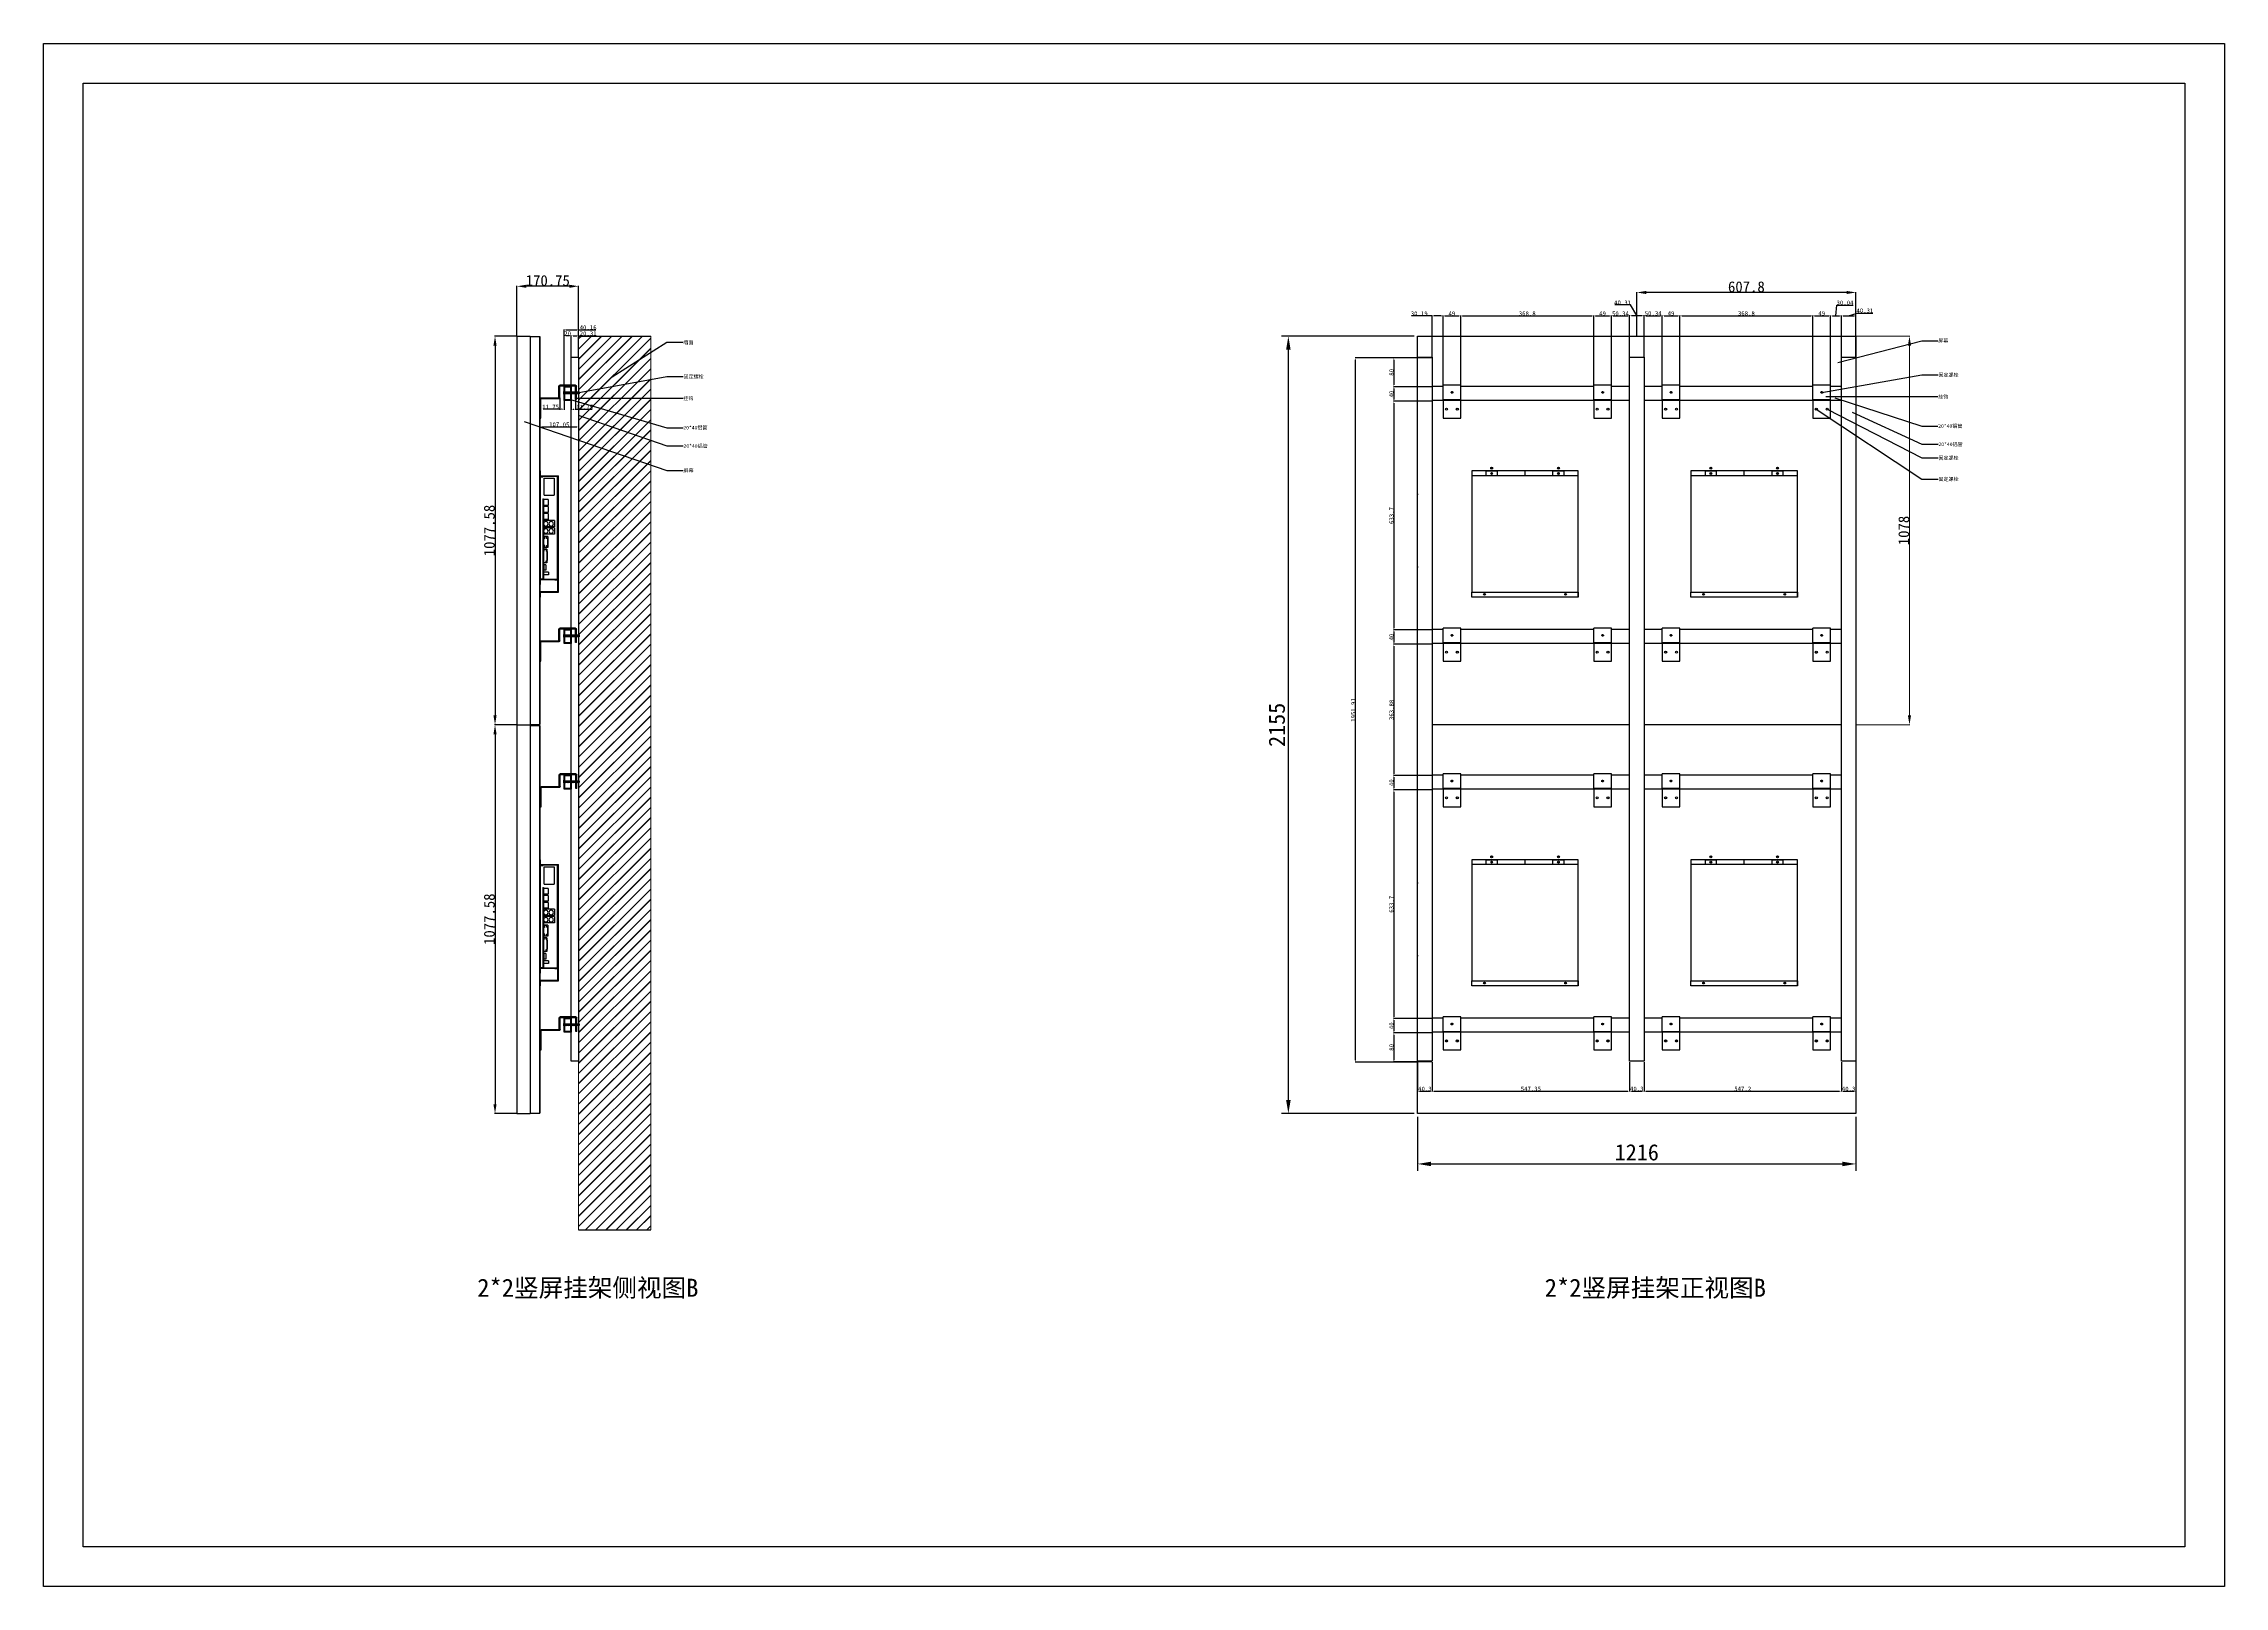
# Model space of a CAD drawing. Header units: millimetres. Extents: x 1129 to 15876, y -7514 to 3330.
# Drawn here: x 9828 to 15876, y -947 to 3330 of the extents above; entities that cross this region are included whole.
import ezdxf

# ---------------------------------------------------------------- set-up
doc = ezdxf.new("R2010")
doc.units = ezdxf.units.MM
doc.linetypes.add('HIDDEN', pattern=[0.375, 0.25, -0.125])
for name, color, linetype in [('02___PRT_ALL_AXES', 7, 'Continuous'), ('06___PRT_ALL_SURFS', 7, 'Continuous'), ('DEFAULT_2', 8, 'HIDDEN'), ('图框', 7, 'Continuous')]:
    doc.layers.add(name, color=color, linetype=linetype)
doc.layers.add('dim（尺寸标注）', color=4, linetype='Continuous', lineweight=13)
doc.layers.add('粗实线', color=7, linetype='Continuous', lineweight=25)
doc.dimstyles.new('1-15', dxfattribs={"dimscale": 15, "dimtxt": 3, "dimasz": 2.5, "dimexe": 1.25, "dimexo": 0.625, "dimtad": 1, "dimdec": 0, "dimtxsty": 'Standard', "dimcen": 2.5, "dimclrd": 4, "dimclre": 4, "dimadec": 0, "dimazin": 0, "dimtfac": 1, "dimtdec": 0, "dimtmove": 0, "dimatfit": 3, "dimfxl": 100, "dimfxlon": 1, "dimarcsym": 0})
doc.dimstyles.new('ISO-25', dxfattribs={"dimtxt": 12, "dimasz": 5, "dimexe": 1.25, "dimexo": 0.625, "dimtad": 1, "dimdsep": 46, "dimtxsty": 'Standard', "dimcen": 2.5, "dimclrd": 4, "dimclre": 4, "dimclrt": 4, "dimadec": 0, "dimazin": 0, "dimtfac": 1, "dimtmove": 0, "dimatfit": 3, "dimfxl": 100, "dimarcsym": 0})

# ---------------------------------------------------------------- blocks, each defined once
blk = doc.blocks.new('hgdhgfdgdhgf')
at = {"color": 3, "linetype": 'Continuous'}
for p, q in [((-21740.9, 10464.5), (-21697.8, 10464.5)), ((-21740.9, 10464.5), (-21740.9, 10462)), ((-21697.8, 10464.5), (-21697.8, 10462)), ((-21743.6, 10461.8), (-21741.1, 10461.8)), ((-21743.6, 10424.5), (-21743.6, 10461.8)), ((-21743.6, 10424.5), (-21741.1, 10424.5)), ((-21741.1, 10424.5), (-21741.1, 10461.8)), ((-21740.9, 10462), (-21697.8, 10462)), ((-21695.1, 10461.8), (-21697.6, 10461.8)), ((-21697.6, 10429.2), (-21697.6, 10461.8)), ((-21697.6, 10429.2), (-21695.1, 10429.2)), ((-21695.1, 10429.2), (-21695.1, 10461.8)), ((-21694.9, 10429), (-21645.3, 10429)), ((-21694.9, 10426.5), (-21694.9, 10429)), ((-21694.9, 10426.5), (-21645.3, 10426.5)), ((-21645.3, 10429), (-21645.3, 10426.5)), ((-21642.6, 10426.3), (-21645.1, 10426.3)), ((-21645.1, 10373), (-21645.1, 10426.3))]:
    blk.add_line(p, q, dxfattribs=at)
for centre, radius, start, end in [((-21740.9, 10461.8), 2.7, 90, 180), ((-21697.8, 10461.8), 2.7, 0, 90), ((-21740.9, 10461.8), 0.2, 90, 180), ((-21697.8, 10461.8), 0.2, 0, 90), ((-21694.9, 10429.2), 2.7, 180, 270), ((-21694.9, 10429.2), 0.2, 180, 270), ((-21645.3, 10426.3), 2.7, 0, 90), ((-21645.3, 10426.3), 0.2, 0, 90)]:
    blk.add_arc(centre, radius, start, end, dxfattribs=at)
at = {"layer": '02___PRT_ALL_AXES', "color": 3, "linetype": 'Continuous'}
blk.add_line((-21642.6, 10373), (-21645.1, 10373), dxfattribs=at)
at = {"layer": '粗实线', "color": 3}
blk.add_line((-21642.6, 10426.3), (-21642.6, 10373), dxfattribs=at)
blk = doc.blocks.new('hgfdhhgh')
at = {"layer": '粗实线'}
for p in [(87.4, 302.1), (87.4, -371.6)]:
    blk.add_blockref('hgdhgfdgdhgf', p, dxfattribs=at)
blk = doc.blocks.new('gfsdgfgfsgg')
at = {"layer": '粗实线', "color": 1}
for p, q in [((-8243.3, 7890.3), (-8243.3, 7930.3)), ((-8243.3, 7930.3), (-8223.3, 7930.3)), ((-8241.3, 7892.3), (-8241.3, 7928.3)), ((-8241.3, 7928.3), (-8225.3, 7928.3)), ((-8225.3, 7928.3), (-8225.3, 7892.3)), ((-8223.3, 7930.3), (-8223.3, 7890.3)), ((-8223.3, 7890.3), (-8243.3, 7890.3)), ((-8225.3, 7892.3), (-8241.3, 7892.3))]:
    blk.add_line(p, q, dxfattribs=at)
blk = doc.blocks.new('*D23')
at = {"layer": 'Defpoints', "color": 0}
for p in [(11141.4, 2519), (11079.5, 1441.4), (11141.4, 1441.4)]:
    blk.add_point(p, dxfattribs=at)
at = {"layer": 'dim（尺寸标注）', "color": 4, "lineweight": -2}
for p, q in [((11140.8, 2519), (11078.2, 2519)), ((11079.5, 2493), (11079.5, 1467.4)), ((11140.8, 1441.4), (11078.2, 1441.4))]:
    blk.add_line(p, q, dxfattribs=at)
at = {"layer": 'dim（尺寸标注）', "color": 4}
for points in [[(11075.1, 2493), (11083.8, 2493), (11079.5, 2519)], [(11075.1, 1467.4), (11083.8, 1467.4), (11079.5, 1441.4)]]:
    blk.add_solid(points, dxfattribs=at)
at = {"layer": 'dim（尺寸标注）', "color": 4, "lineweight": 13, "insert": (11063.8, 1980.2), "char_height": 30, "attachment_point": 5, "rotation": 90}
blk.add_mtext('1077.58', dxfattribs=at)
blk = doc.blocks.new('*D21')
at = {"layer": 'Defpoints', "color": 0}
for p in [(11140.4, 2657.3), (11140.4, 2519), (11311.2, 2519)]:
    blk.add_point(p, dxfattribs=at)
at = {"layer": 'dim（尺寸标注）', "color": 4, "lineweight": -2}
for p, q in [((11140.4, 2519.6), (11140.4, 2658.5)), ((11285.2, 2657.3), (11166.4, 2657.3)), ((11311.2, 2519.6), (11311.2, 2658.5))]:
    blk.add_line(p, q, dxfattribs=at)
at = {"layer": 'dim（尺寸标注）', "color": 4}
for points in [[(11166.4, 2661.6), (11166.4, 2652.9), (11140.4, 2657.3)], [(11285.2, 2661.6), (11285.2, 2652.9), (11311.2, 2657.3)]]:
    blk.add_solid(points, dxfattribs=at)
at = {"layer": 'dim（尺寸标注）', "color": 4, "lineweight": 13, "insert": (11225.8, 2672.9), "char_height": 30, "attachment_point": 5}
blk.add_mtext('170.75', dxfattribs=at)
blk = doc.blocks.new('*D24')
at = {"layer": 'Defpoints', "color": 0}
for p in [(11141.4, 1441.4), (11079.5, 363.8), (11141.4, 363.8)]:
    blk.add_point(p, dxfattribs=at)
at = {"layer": 'dim（尺寸标注）', "color": 4, "lineweight": -2}
for p, q in [((11140.8, 1441.4), (11078.2, 1441.4)), ((11079.5, 1415.4), (11079.5, 389.8)), ((11140.8, 363.8), (11078.2, 363.8))]:
    blk.add_line(p, q, dxfattribs=at)
at = {"layer": 'dim（尺寸标注）', "color": 4}
for points in [[(11075.1, 1415.4), (11083.8, 1415.4), (11079.5, 1441.4)], [(11075.1, 389.8), (11083.8, 389.8), (11079.5, 363.8)]]:
    blk.add_solid(points, dxfattribs=at)
at = {"layer": 'dim（尺寸标注）', "color": 4, "lineweight": 13, "insert": (11063.8, 902.6), "char_height": 30, "attachment_point": 5, "rotation": 90}
blk.add_mtext('1077.58', dxfattribs=at)
blk = doc.blocks.new('*D25')
at = {"color": 4, "lineweight": -2}
for p, q in [((11270.9, 2381.1), (11270.9, 2537.6)), ((11275.9, 2536.4), (11306, 2536.4)), ((11311, 2461.1), (11311, 2537.6)), ((11311, 2536.4), (11359.3, 2536.4))]:
    blk.add_line(p, q, dxfattribs=at)
at = {"color": 4}
for points in [[(11275.9, 2537.2), (11275.9, 2535.5), (11270.9, 2536.4)], [(11306, 2537.2), (11306, 2535.5), (11311, 2536.4)]]:
    blk.add_solid(points, dxfattribs=at)
at = {"layer": 'Defpoints', "color": 0}
for p in [(11311, 2536.4), (11311, 2460.5), (11270.9, 2380.5)]:
    blk.add_point(p, dxfattribs=at)
at = {"color": 4, "insert": (11337.7, 2543), "char_height": 12, "attachment_point": 5}
blk.add_mtext('40.16', dxfattribs=at)
blk = doc.blocks.new('*D22')
at = {"color": 4, "lineweight": -2}
for p, q in [((11270.9, 2520.4), (11270.9, 2521.1)), ((11285.9, 2519.8), (11275.9, 2519.8)), ((11290.9, 2520.4), (11290.9, 2521.1))]:
    blk.add_line(p, q, dxfattribs=at)
at = {"color": 4}
for points in [[(11275.9, 2520.7), (11275.9, 2519), (11270.9, 2519.8)], [(11285.9, 2520.7), (11285.9, 2519), (11290.9, 2519.8)]]:
    blk.add_solid(points, dxfattribs=at)
at = {"layer": 'Defpoints', "color": 0}
for p in [(11270.9, 2519.8), (11270.9, 2519.8), (11290.9, 2519.8)]:
    blk.add_point(p, dxfattribs=at)
at = {"color": 4, "insert": (11280.9, 2526.4), "char_height": 12, "attachment_point": 5}
blk.add_mtext('20', dxfattribs=at)
blk = doc.blocks.new('A')
h = blk.add_hatch()
h.set_pattern_fill('JIS_LC_20A', color=256, scale=0.05, style=0)
h.paths.add_polyline_path([(10320.9, 2364.2), (10320.9, 2359.2), (10336.9, 2359.2), (10336.9, 2364.2)])
h.paths.add_polyline_path([(10338.9, 2364.2), (10338.9, 2359.2), (10350.7, 2359.2), (10350.7, 2364.2)])
h.paths.add_polyline_path([(10360.6, 2359.2), (10360.6, 2364.2), (10353.2, 2364.2), (10353.2, 2359.2)])
for p, q in [((10317.2, 2365.2), (10318.9, 2365.2)), ((10317.2, 2365.2), (10317.2, 2358.2)), ((10317.2, 2363), (10318.9, 2363)), ((10317.2, 2360.3), (10318.9, 2360.3)), ((10318.9, 2365.2), (10318.9, 2358.2)), ((10336.9, 2364.2), (10336.9, 2359.2)), ((10338.9, 2364.2), (10338.9, 2359.2)), ((10350.7, 2364.2), (10350.7, 2359.2)), ((10353.2, 2364.2), (10353.2, 2359.2)), ((10360.6, 2364.2), (10360.6, 2359.2)), ((10318.9, 2358.2), (10317.2, 2358.2))]:
    blk.add_line(p, q)
for points in [[(10320.9, 2364.2), (10336.9, 2364.2)], [(10320.9, 2359.2), (10320.9, 2364.2)], [(10336.9, 2359.2), (10320.9, 2359.2)], [(10338.9, 2364.2), (10350.7, 2364.2)], [(10350.7, 2359.2), (10338.9, 2359.2)], [(10353.2, 2364.2), (10360.6, 2364.2)], [(10360.6, 2359.2), (10353.2, 2359.2)]]:
    blk.add_lwpolyline(points)
blk = doc.blocks.new('hgfdhgdhgd')
at = {"color": 3, "linetype": 'Continuous'}
for p, q in [((-21144.3, 10464.5), (-21193.3, 10464.5)), ((-21193.3, 10424.5), (-21193.3, 10464.5)), ((-21144.3, 10424.5), (-21144.3, 10464.5)), ((-21193.3, 10424.5), (-21144.3, 10424.5))]:
    blk.add_line(p, q, dxfattribs=at)
at = {"color": 7, "linetype": 'Continuous'}
for p, q in [((-21193.3, 10424.5), (-21193.3, 10373)), ((-21144.3, 10373), (-21144.3, 10424.5))]:
    blk.add_line(p, q, dxfattribs=at)
at = {"layer": '02___PRT_ALL_AXES', "color": 7, "linetype": 'Continuous'}
blk.add_line((-21193.3, 10373), (-21144.3, 10373), dxfattribs=at)
at = {"layer": '02___PRT_ALL_AXES', "color": 3, "linetype": 'Continuous'}
blk.add_circle((-21168.8, 10444.6), 2.1, dxfattribs=at)
at = {"layer": '02___PRT_ALL_AXES', "color": 7, "linetype": 'Continuous'}
for centre in [(-21183.8, 10398), (-21153.8, 10398)]:
    blk.add_circle(centre, 3, dxfattribs=at)
at = {"layer": 'DEFAULT_2', "color": 8, "linetype": 'HIDDEN'}
blk.add_circle((-21168.8, 10444.6), 2.5, dxfattribs=at)
blk = doc.blocks.new('*D27')
at = {"layer": 'Defpoints', "color": 0}
for p in [(14246, 2640.1), (14246, 2519), (14853.8, 2519)]:
    blk.add_point(p, dxfattribs=at)
at = {"layer": 'dim（尺寸标注）', "color": 4, "lineweight": -2}
for p, q in [((14246, 2519.6), (14246, 2641.3)), ((14827.8, 2640.1), (14272, 2640.1)), ((14853.8, 2519.6), (14853.8, 2641.3))]:
    blk.add_line(p, q, dxfattribs=at)
at = {"layer": 'dim（尺寸标注）', "color": 4}
for points in [[(14272, 2644.4), (14272, 2635.7), (14246, 2640.1)], [(14827.8, 2644.4), (14827.8, 2635.7), (14853.8, 2640.1)]]:
    blk.add_solid(points, dxfattribs=at)
at = {"layer": 'dim（尺寸标注）', "color": 4, "lineweight": 13, "insert": (14549.9, 2655.7), "char_height": 30, "attachment_point": 5}
blk.add_mtext('607.8', dxfattribs=at)
blk = doc.blocks.new('*D28')
at = {"color": 4, "lineweight": -2}
for p, q in [((13628.9, 2519), (13261, 2519)), ((13279.7, 401.3), (13279.7, 2481.5)), ((13628.9, 363.8), (13261, 363.8))]:
    blk.add_line(p, q, dxfattribs=at)
at = {"color": 4}
for points in [[(13273.5, 2481.5), (13286, 2481.5), (13279.7, 2519)], [(13273.5, 401.3), (13286, 401.3), (13279.7, 363.8)]]:
    blk.add_solid(points, dxfattribs=at)
at = {"layer": 'Defpoints', "color": 0}
for p in [(13279.7, 2519), (13638.2, 2519), (13638.2, 363.8)]:
    blk.add_point(p, dxfattribs=at)
at = {"color": 0, "insert": (13247.9, 1441.4), "char_height": 45, "attachment_point": 5, "rotation": 90}
blk.add_mtext('2155', dxfattribs=at)
blk = doc.blocks.new('*D29')
at = {"color": 4, "lineweight": -2}
for p, q in [((13638.2, 354.5), (13638.2, 205.4)), ((14853.8, 354.5), (14853.8, 205.4)), ((13675.7, 224.2), (14816.3, 224.2))]:
    blk.add_line(p, q, dxfattribs=at)
at = {"color": 4}
for points in [[(13675.7, 230.4), (13675.7, 217.9), (13638.2, 224.2)], [(14816.3, 230.4), (14816.3, 217.9), (14853.8, 224.2)]]:
    blk.add_solid(points, dxfattribs=at)
at = {"layer": 'Defpoints', "color": 0}
for p in [(13638.2, 363.8), (14853.8, 363.8), (14853.8, 224.2)]:
    blk.add_point(p, dxfattribs=at)
at = {"color": 0, "insert": (14246, 256.1), "char_height": 45, "attachment_point": 5}
blk.add_mtext('1216', dxfattribs=at)
blk = doc.blocks.new('SHU')
at = {"color": 2}
for p, q in [((2817.7, 2460.5), (2858, 2460.5)), ((2817.7, 509.2), (2817.7, 2460.5)), ((2858, 2460.5), (2858, 509.2)), ((2858, 509.2), (2817.7, 509.2))]:
    blk.add_line(p, q, dxfattribs=at)
blk = doc.blocks.new('*D33')
at = {"color": 4, "lineweight": -2}
for p, q in [((11290.9, 2461.1), (11290.9, 2521.1)), ((11295.9, 2519.8), (11306.2, 2519.8)), ((11311.2, 2461.1), (11311.2, 2521.1)), ((11311.2, 2519.8), (11359.4, 2519.8))]:
    blk.add_line(p, q, dxfattribs=at)
at = {"color": 4}
for points in [[(11295.9, 2520.7), (11295.9, 2519), (11290.9, 2519.8)], [(11306.2, 2520.7), (11306.2, 2519), (11311.2, 2519.8)]]:
    blk.add_solid(points, dxfattribs=at)
at = {"layer": 'Defpoints', "color": 0}
for p in [(11311.2, 2519.8), (11290.9, 2460.5), (11311.2, 2460.5)]:
    blk.add_point(p, dxfattribs=at)
at = {"color": 4, "insert": (11337.8, 2526.4), "char_height": 12, "attachment_point": 5}
blk.add_mtext('20.31', dxfattribs=at)
blk = doc.blocks.new('*D46')
at = {"color": 4, "lineweight": -2}
for p, q in [((11259.1, 2316.3), (11212.9, 2316.3)), ((11259.1, 2347.7), (11259.1, 2315)), ((11265.9, 2316.3), (11264.1, 2316.3)), ((11270.9, 2340.5), (11270.9, 2315))]:
    blk.add_line(p, q, dxfattribs=at)
at = {"color": 4}
for points in [[(11264.1, 2317.1), (11264.1, 2315.5), (11259.1, 2316.3)], [(11265.9, 2317.1), (11265.9, 2315.5), (11270.9, 2316.3)]]:
    blk.add_solid(points, dxfattribs=at)
at = {"layer": 'Defpoints', "color": 0}
for p in [(11259.1, 2348.3), (11259.1, 2316.3), (11270.9, 2341.1)]:
    blk.add_point(p, dxfattribs=at)
at = {"color": 4, "insert": (11233.5, 2322.9), "char_height": 12, "attachment_point": 5}
blk.add_mtext('11.75', dxfattribs=at)
blk = doc.blocks.new('*D47')
at = {"color": 4, "lineweight": -2}
for p, q in [((11204.1, 2291.5), (11204.1, 2266)), ((11209.1, 2267.2), (11306.2, 2267.2)), ((11311.2, 2297.6), (11311.2, 2266))]:
    blk.add_line(p, q, dxfattribs=at)
at = {"color": 4}
for points in [[(11209.1, 2268.1), (11209.1, 2266.4), (11204.1, 2267.2)], [(11306.2, 2268.1), (11306.2, 2266.4), (11311.2, 2267.2)]]:
    blk.add_solid(points, dxfattribs=at)
at = {"layer": 'Defpoints', "color": 0}
for p in [(11204.1, 2292.1), (11311.2, 2298.2), (11311.2, 2267.2)]:
    blk.add_point(p, dxfattribs=at)
at = {"color": 4, "insert": (11257.6, 2273.9), "char_height": 12, "attachment_point": 5}
blk.add_mtext('107.05', dxfattribs=at)
blk = doc.blocks.new('*D48')
at = {"color": 4, "lineweight": -2}
for p, q in [((11290.9, 2340.5), (11290.9, 2315)), ((11295.9, 2316.3), (11297.6, 2316.3)), ((11302.6, 2343), (11302.6, 2315)), ((11302.6, 2316.3), (11348.9, 2316.3))]:
    blk.add_line(p, q, dxfattribs=at)
at = {"color": 4}
for points in [[(11295.9, 2317.1), (11295.9, 2315.5), (11290.9, 2316.3)], [(11297.6, 2317.1), (11297.6, 2315.5), (11302.6, 2316.3)]]:
    blk.add_solid(points, dxfattribs=at)
at = {"layer": 'Defpoints', "color": 0}
for p in [(11290.9, 2341.1), (11302.6, 2343.6), (11302.6, 2316.3)]:
    blk.add_point(p, dxfattribs=at)
at = {"color": 4, "insert": (11328.2, 2322.9), "char_height": 12, "attachment_point": 5}
blk.add_mtext('11.75', dxfattribs=at)
blk = doc.blocks.new('*D177')
at = {"color": 4, "lineweight": -2}
for p, q in [((13638.2, 506.7), (13638.2, 424.6)), ((13678.5, 506.7), (13678.5, 424.6)), ((13643.2, 425.8), (13673.5, 425.8))]:
    blk.add_line(p, q, dxfattribs=at)
at = {"color": 4}
for points in [[(13643.2, 426.7), (13643.2, 425), (13638.2, 425.8)], [(13673.5, 426.7), (13673.5, 425), (13678.5, 425.8)]]:
    blk.add_solid(points, dxfattribs=at)
at = {"layer": 'Defpoints', "color": 0}
for p in [(13638.2, 507.3), (13678.5, 507.3), (13678.5, 425.8)]:
    blk.add_point(p, dxfattribs=at)
at = {"color": 4, "insert": (13658.4, 432.4), "char_height": 12, "attachment_point": 5}
blk.add_mtext('40.3', dxfattribs=at)
blk = doc.blocks.new('*D178')
at = {"color": 4, "lineweight": -2}
for p, q in [((13678.5, 506.7), (13678.5, 424.6)), ((14225.9, 506.7), (14225.9, 424.6)), ((13683.5, 425.8), (14220.9, 425.8))]:
    blk.add_line(p, q, dxfattribs=at)
at = {"color": 4}
for points in [[(13683.5, 426.7), (13683.5, 425), (13678.5, 425.8)], [(14220.9, 426.7), (14220.9, 425), (14225.9, 425.8)]]:
    blk.add_solid(points, dxfattribs=at)
at = {"layer": 'Defpoints', "color": 0}
for p in [(13678.5, 507.3), (14225.9, 507.3), (14225.9, 425.8)]:
    blk.add_point(p, dxfattribs=at)
at = {"color": 4, "insert": (13952.2, 432.4), "char_height": 12, "attachment_point": 5}
blk.add_mtext('547.35', dxfattribs=at)
blk = doc.blocks.new('*D179')
at = {"color": 4, "lineweight": -2}
for p, q in [((14225.9, 506.7), (14225.9, 424.6)), ((14266.2, 506.7), (14266.2, 424.6)), ((14230.9, 425.8), (14261.2, 425.8))]:
    blk.add_line(p, q, dxfattribs=at)
at = {"color": 4}
for points in [[(14230.9, 426.7), (14230.9, 425), (14225.9, 425.8)], [(14261.2, 426.7), (14261.2, 425), (14266.2, 425.8)]]:
    blk.add_solid(points, dxfattribs=at)
at = {"layer": 'Defpoints', "color": 0}
for p in [(14225.9, 507.3), (14266.2, 507.3), (14266.2, 425.8)]:
    blk.add_point(p, dxfattribs=at)
at = {"color": 4, "insert": (14246, 432.4), "char_height": 12, "attachment_point": 5}
blk.add_mtext('40.3', dxfattribs=at)
blk = doc.blocks.new('*D180')
at = {"color": 4, "lineweight": -2}
for p, q in [((14266.2, 506.7), (14266.2, 424.6)), ((14813.4, 506.7), (14813.4, 424.6)), ((14271.2, 425.8), (14808.4, 425.8))]:
    blk.add_line(p, q, dxfattribs=at)
at = {"color": 4}
for points in [[(14271.2, 426.7), (14271.2, 425), (14266.2, 425.8)], [(14808.4, 426.7), (14808.4, 425), (14813.4, 425.8)]]:
    blk.add_solid(points, dxfattribs=at)
at = {"layer": 'Defpoints', "color": 0}
for p in [(14266.2, 507.3), (14813.4, 507.3), (14813.4, 425.8)]:
    blk.add_point(p, dxfattribs=at)
at = {"color": 4, "insert": (14539.8, 432.4), "char_height": 12, "attachment_point": 5}
blk.add_mtext('547.2', dxfattribs=at)
blk = doc.blocks.new('*D181')
at = {"color": 4, "lineweight": -2}
for p, q in [((14813.4, 506.7), (14813.4, 424.6)), ((14853.7, 506.7), (14853.7, 424.6)), ((14818.4, 425.8), (14848.7, 425.8))]:
    blk.add_line(p, q, dxfattribs=at)
at = {"color": 4}
for points in [[(14818.4, 426.7), (14818.4, 425), (14813.4, 425.8)], [(14848.7, 426.7), (14848.7, 425), (14853.7, 425.8)]]:
    blk.add_solid(points, dxfattribs=at)
at = {"layer": 'Defpoints', "color": 0}
for p in [(14813.4, 507.3), (14853.7, 507.3), (14853.7, 425.8)]:
    blk.add_point(p, dxfattribs=at)
at = {"color": 4, "insert": (14833.5, 432.4), "char_height": 12, "attachment_point": 5}
blk.add_mtext('40.3', dxfattribs=at)
blk = doc.blocks.new('*D182')
at = {"color": 4, "lineweight": -2}
for p, q in [((13677.9, 2458.6), (13571, 2458.6)), ((13572.3, 2453.6), (13572.3, 2383.6)), ((13677.9, 2378.6), (13571, 2378.6))]:
    blk.add_line(p, q, dxfattribs=at)
at = {"color": 4}
for points in [[(13571.4, 2453.6), (13573.1, 2453.6), (13572.3, 2458.6)], [(13571.4, 2383.6), (13573.1, 2383.6), (13572.3, 2378.6)]]:
    blk.add_solid(points, dxfattribs=at)
at = {"layer": 'Defpoints', "color": 0}
for p in [(13678.5, 2458.6), (13572.3, 2378.6), (13678.5, 2378.6)]:
    blk.add_point(p, dxfattribs=at)
at = {"color": 4, "insert": (13565.6, 2418.6), "char_height": 12, "attachment_point": 5, "rotation": 90}
blk.add_mtext('80', dxfattribs=at)
blk = doc.blocks.new('*D183')
at = {"color": 4, "lineweight": -2}
for p, q in [((13677.9, 2378.6), (13571, 2378.6)), ((13572.3, 2373.6), (13572.3, 2343.6)), ((13677.9, 2338.6), (13571, 2338.6))]:
    blk.add_line(p, q, dxfattribs=at)
at = {"color": 4}
for points in [[(13571.4, 2373.6), (13573.1, 2373.6), (13572.3, 2378.6)], [(13571.4, 2343.6), (13573.1, 2343.6), (13572.3, 2338.6)]]:
    blk.add_solid(points, dxfattribs=at)
at = {"layer": 'Defpoints', "color": 0}
for p in [(13678.5, 2378.6), (13572.3, 2338.6), (13678.5, 2338.6)]:
    blk.add_point(p, dxfattribs=at)
at = {"color": 4, "insert": (13565.6, 2358.6), "char_height": 12, "attachment_point": 5, "rotation": 90}
blk.add_mtext('40', dxfattribs=at)
blk = doc.blocks.new('*D184')
at = {"color": 4, "lineweight": -2}
for p, q in [((13677.9, 2338.6), (13571, 2338.6)), ((13572.3, 2333.6), (13572.3, 1709.9)), ((13677.9, 1704.9), (13571, 1704.9))]:
    blk.add_line(p, q, dxfattribs=at)
at = {"color": 4}
for points in [[(13571.4, 2333.6), (13573.1, 2333.6), (13572.3, 2338.6)], [(13571.4, 1709.9), (13573.1, 1709.9), (13572.3, 1704.9)]]:
    blk.add_solid(points, dxfattribs=at)
at = {"layer": 'Defpoints', "color": 0}
for p in [(13678.5, 2338.6), (13572.3, 1704.9), (13678.5, 1704.9)]:
    blk.add_point(p, dxfattribs=at)
at = {"color": 4, "insert": (13565.6, 2021.7), "char_height": 12, "attachment_point": 5, "rotation": 90}
blk.add_mtext('633.7', dxfattribs=at)
blk = doc.blocks.new('*D185')
at = {"color": 4, "lineweight": -2}
for p, q in [((13677.9, 1704.9), (13571, 1704.9)), ((13572.3, 1699.9), (13572.3, 1669.9)), ((13677.9, 1664.9), (13571, 1664.9))]:
    blk.add_line(p, q, dxfattribs=at)
at = {"color": 4}
for points in [[(13571.4, 1699.9), (13573.1, 1699.9), (13572.3, 1704.9)], [(13571.4, 1669.9), (13573.1, 1669.9), (13572.3, 1664.9)]]:
    blk.add_solid(points, dxfattribs=at)
at = {"layer": 'Defpoints', "color": 0}
for p in [(13678.5, 1704.9), (13572.3, 1664.9), (13678.5, 1664.9)]:
    blk.add_point(p, dxfattribs=at)
at = {"color": 4, "insert": (13565.6, 1684.9), "char_height": 12, "attachment_point": 5, "rotation": 90}
blk.add_mtext('40', dxfattribs=at)
blk = doc.blocks.new('*D186')
at = {"color": 4, "lineweight": -2}
for p, q in [((13677.9, 1664.9), (13571, 1664.9)), ((13572.3, 1659.9), (13572.3, 1306)), ((13677.9, 1301), (13571, 1301))]:
    blk.add_line(p, q, dxfattribs=at)
at = {"color": 4}
for points in [[(13571.4, 1659.9), (13573.1, 1659.9), (13572.3, 1664.9)], [(13571.4, 1306), (13573.1, 1306), (13572.3, 1301)]]:
    blk.add_solid(points, dxfattribs=at)
at = {"layer": 'Defpoints', "color": 0}
for p in [(13678.5, 1664.9), (13572.3, 1301), (13678.5, 1301)]:
    blk.add_point(p, dxfattribs=at)
at = {"color": 4, "insert": (13565.6, 1482.9), "char_height": 12, "attachment_point": 5, "rotation": 90}
blk.add_mtext('363.88', dxfattribs=at)
blk = doc.blocks.new('*D187')
at = {"color": 4, "lineweight": -2}
for p, q in [((13677.9, 1301), (13571, 1301)), ((13572.3, 1296), (13572.3, 1266)), ((13677.9, 1261), (13571, 1261))]:
    blk.add_line(p, q, dxfattribs=at)
at = {"color": 4}
for points in [[(13571.4, 1296), (13573.1, 1296), (13572.3, 1301)], [(13571.4, 1266), (13573.1, 1266), (13572.3, 1261)]]:
    blk.add_solid(points, dxfattribs=at)
at = {"layer": 'Defpoints', "color": 0}
for p in [(13678.5, 1301), (13572.3, 1261), (13678.5, 1261)]:
    blk.add_point(p, dxfattribs=at)
at = {"color": 4, "insert": (13565.6, 1281), "char_height": 12, "attachment_point": 5, "rotation": 90}
blk.add_mtext('40', dxfattribs=at)
blk = doc.blocks.new('*D188')
at = {"color": 4, "lineweight": -2}
for p, q in [((13677.9, 1261), (13571, 1261)), ((13572.3, 1256), (13572.3, 632.3)), ((13677.9, 627.3), (13571, 627.3))]:
    blk.add_line(p, q, dxfattribs=at)
at = {"color": 4}
for points in [[(13571.4, 1256), (13573.1, 1256), (13572.3, 1261)], [(13571.4, 632.3), (13573.1, 632.3), (13572.3, 627.3)]]:
    blk.add_solid(points, dxfattribs=at)
at = {"layer": 'Defpoints', "color": 0}
for p in [(13678.5, 1261), (13572.3, 627.3), (13678.5, 627.3)]:
    blk.add_point(p, dxfattribs=at)
at = {"color": 4, "insert": (13565.6, 944.1), "char_height": 12, "attachment_point": 5, "rotation": 90}
blk.add_mtext('633.7', dxfattribs=at)
blk = doc.blocks.new('*D189')
at = {"color": 4, "lineweight": -2}
for p, q in [((13677.9, 627.3), (13571, 627.3)), ((13572.3, 622.3), (13572.3, 592.3)), ((13677.9, 587.3), (13571, 587.3))]:
    blk.add_line(p, q, dxfattribs=at)
at = {"color": 4}
for points in [[(13571.4, 622.3), (13573.1, 622.3), (13572.3, 627.3)], [(13571.4, 592.3), (13573.1, 592.3), (13572.3, 587.3)]]:
    blk.add_solid(points, dxfattribs=at)
at = {"layer": 'Defpoints', "color": 0}
for p in [(13678.5, 627.3), (13572.3, 587.3), (13678.5, 587.3)]:
    blk.add_point(p, dxfattribs=at)
at = {"color": 4, "insert": (13565.6, 607.3), "char_height": 12, "attachment_point": 5, "rotation": 90}
blk.add_mtext('40', dxfattribs=at)
blk = doc.blocks.new('*D190')
at = {"color": 4, "lineweight": -2}
for p, q in [((13677.9, 587.3), (13571, 587.3)), ((13572.3, 582.3), (13572.3, 512.3)), ((13677.9, 507.3), (13571, 507.3))]:
    blk.add_line(p, q, dxfattribs=at)
at = {"color": 4}
for points in [[(13571.4, 582.3), (13573.1, 582.3), (13572.3, 587.3)], [(13571.4, 512.3), (13573.1, 512.3), (13572.3, 507.3)]]:
    blk.add_solid(points, dxfattribs=at)
at = {"layer": 'Defpoints', "color": 0}
for p in [(13678.5, 587.3), (13572.3, 507.3), (13678.5, 507.3)]:
    blk.add_point(p, dxfattribs=at)
at = {"color": 4, "insert": (13565.6, 547.3), "char_height": 12, "attachment_point": 5, "rotation": 90}
blk.add_mtext('80', dxfattribs=at)
blk = doc.blocks.new('*D191')
at = {"color": 4, "lineweight": -2}
for p, q in [((13678.5, 2574.9), (13621, 2574.9)), ((13678.5, 2459.2), (13678.5, 2576.2)), ((13703.7, 2574.9), (13683.5, 2574.9)), ((13708.7, 2381.7), (13708.7, 2576.2))]:
    blk.add_line(p, q, dxfattribs=at)
at = {"color": 4}
for points in [[(13683.5, 2575.8), (13683.5, 2574.1), (13678.5, 2574.9)], [(13703.7, 2575.8), (13703.7, 2574.1), (13708.7, 2574.9)]]:
    blk.add_solid(points, dxfattribs=at)
at = {"layer": 'Defpoints', "color": 0}
for p in [(13708.7, 2574.9), (13678.5, 2458.6), (13708.7, 2381.1)]:
    blk.add_point(p, dxfattribs=at)
at = {"color": 4, "insert": (13642.6, 2581.6), "char_height": 12, "attachment_point": 5}
blk.add_mtext('30.19', dxfattribs=at)
blk = doc.blocks.new('*D192')
at = {"color": 4, "lineweight": -2}
for p, q in [((13708.7, 2381.7), (13708.7, 2576.2)), ((13713.7, 2574.9), (13752.7, 2574.9)), ((13757.7, 2381.7), (13757.7, 2576.2))]:
    blk.add_line(p, q, dxfattribs=at)
at = {"color": 4}
for points in [[(13713.7, 2575.8), (13713.7, 2574.1), (13708.7, 2574.9)], [(13752.7, 2575.8), (13752.7, 2574.1), (13757.7, 2574.9)]]:
    blk.add_solid(points, dxfattribs=at)
at = {"layer": 'Defpoints', "color": 0}
for p in [(13757.7, 2574.9), (13708.7, 2381.1), (13757.7, 2381.1)]:
    blk.add_point(p, dxfattribs=at)
at = {"color": 4, "insert": (13733.2, 2581.6), "char_height": 12, "attachment_point": 5}
blk.add_mtext('49', dxfattribs=at)
blk = doc.blocks.new('*D193')
at = {"color": 4, "lineweight": -2}
for p, q in [((13757.7, 2381.7), (13757.7, 2576.2)), ((13762.7, 2574.9), (14121.5, 2574.9)), ((14126.5, 2381.7), (14126.5, 2576.2))]:
    blk.add_line(p, q, dxfattribs=at)
at = {"color": 4}
for points in [[(13762.7, 2575.8), (13762.7, 2574.1), (13757.7, 2574.9)], [(14121.5, 2575.8), (14121.5, 2574.1), (14126.5, 2574.9)]]:
    blk.add_solid(points, dxfattribs=at)
at = {"layer": 'Defpoints', "color": 0}
for p in [(14126.5, 2574.9), (13757.7, 2381.1), (14126.5, 2381.1)]:
    blk.add_point(p, dxfattribs=at)
at = {"color": 4, "insert": (13942.1, 2581.6), "char_height": 12, "attachment_point": 5}
blk.add_mtext('368.8', dxfattribs=at)
blk = doc.blocks.new('*D194')
at = {"color": 4, "lineweight": -2}
for p, q in [((14126.5, 2381.7), (14126.5, 2576.2)), ((14131.5, 2574.9), (14170.5, 2574.9)), ((14175.5, 2381.7), (14175.5, 2576.2))]:
    blk.add_line(p, q, dxfattribs=at)
at = {"color": 4}
for points in [[(14131.5, 2575.8), (14131.5, 2574.1), (14126.5, 2574.9)], [(14170.5, 2575.8), (14170.5, 2574.1), (14175.5, 2574.9)]]:
    blk.add_solid(points, dxfattribs=at)
at = {"layer": 'Defpoints', "color": 0}
for p in [(14175.5, 2574.9), (14126.5, 2381.1), (14175.5, 2381.1)]:
    blk.add_point(p, dxfattribs=at)
at = {"color": 4, "insert": (14151, 2581.6), "char_height": 12, "attachment_point": 5}
blk.add_mtext('49', dxfattribs=at)
blk = doc.blocks.new('*D195')
at = {"color": 4, "lineweight": -2}
for p, q in [((14175.5, 2381.7), (14175.5, 2576.2)), ((14180.5, 2574.9), (14220.9, 2574.9)), ((14225.9, 2459.2), (14225.9, 2576.2))]:
    blk.add_line(p, q, dxfattribs=at)
at = {"color": 4}
for points in [[(14180.5, 2575.8), (14180.5, 2574.1), (14175.5, 2574.9)], [(14220.9, 2575.8), (14220.9, 2574.1), (14225.9, 2574.9)]]:
    blk.add_solid(points, dxfattribs=at)
at = {"layer": 'Defpoints', "color": 0}
for p in [(14225.9, 2574.9), (14225.9, 2458.6), (14175.5, 2381.1)]:
    blk.add_point(p, dxfattribs=at)
at = {"color": 4, "insert": (14200.7, 2581.6), "char_height": 12, "attachment_point": 5}
blk.add_mtext('50.34', dxfattribs=at)
blk = doc.blocks.new('*D196')
at = {"color": 4, "lineweight": -2}
for p, q in [((14228.2, 2605.4), (14185, 2605.4)), ((14246, 2576.2), (14228.2, 2605.4)), ((14225.9, 2459.2), (14225.9, 2577.4)), ((14230.9, 2576.2), (14261.2, 2576.2)), ((14266.2, 2459.2), (14266.2, 2577.4))]:
    blk.add_line(p, q, dxfattribs=at)
at = {"color": 4}
for points in [[(14230.9, 2577), (14230.9, 2575.4), (14225.9, 2576.2)], [(14261.2, 2577), (14261.2, 2575.4), (14266.2, 2576.2)]]:
    blk.add_solid(points, dxfattribs=at)
at = {"layer": 'Defpoints', "color": 0}
for p in [(14266.2, 2576.2), (14225.9, 2458.6), (14266.2, 2458.6)]:
    blk.add_point(p, dxfattribs=at)
at = {"color": 4, "insert": (14206.6, 2612), "char_height": 12, "attachment_point": 5}
blk.add_mtext('40.31', dxfattribs=at)
blk = doc.blocks.new('*D197')
at = {"color": 4, "lineweight": -2}
for p, q in [((14266.2, 2459.2), (14266.2, 2576.6)), ((14271.2, 2575.4), (14311.5, 2575.4)), ((14316.5, 2381.7), (14316.5, 2576.6))]:
    blk.add_line(p, q, dxfattribs=at)
at = {"color": 4}
for points in [[(14271.2, 2576.2), (14271.2, 2574.5), (14266.2, 2575.4)], [(14311.5, 2576.2), (14311.5, 2574.5), (14316.5, 2575.4)]]:
    blk.add_solid(points, dxfattribs=at)
at = {"layer": 'Defpoints', "color": 0}
for p in [(14316.5, 2575.4), (14266.2, 2458.6), (14316.5, 2381.1)]:
    blk.add_point(p, dxfattribs=at)
at = {"color": 4, "insert": (14291.4, 2582), "char_height": 12, "attachment_point": 5}
blk.add_mtext('50.34', dxfattribs=at)
blk = doc.blocks.new('*D198')
at = {"color": 4, "lineweight": -2}
for p, q in [((14316.5, 2381.7), (14316.5, 2576.6)), ((14321.5, 2575.4), (14360.5, 2575.4)), ((14365.5, 2381.7), (14365.5, 2576.6))]:
    blk.add_line(p, q, dxfattribs=at)
at = {"color": 4}
for points in [[(14321.5, 2576.2), (14321.5, 2574.5), (14316.5, 2575.4)], [(14360.5, 2576.2), (14360.5, 2574.5), (14365.5, 2575.4)]]:
    blk.add_solid(points, dxfattribs=at)
at = {"layer": 'Defpoints', "color": 0}
for p in [(14365.5, 2575.4), (14316.5, 2381.1), (14365.5, 2381.1)]:
    blk.add_point(p, dxfattribs=at)
at = {"color": 4, "insert": (14341, 2582), "char_height": 12, "attachment_point": 5}
blk.add_mtext('49', dxfattribs=at)
blk = doc.blocks.new('*D199')
at = {"color": 4, "lineweight": -2}
for p, q in [((14365.5, 2381.7), (14365.5, 2576.6)), ((14370.5, 2575.4), (14729.3, 2575.4)), ((14734.3, 2381.7), (14734.3, 2576.6))]:
    blk.add_line(p, q, dxfattribs=at)
at = {"color": 4}
for points in [[(14370.5, 2576.2), (14370.5, 2574.5), (14365.5, 2575.4)], [(14729.3, 2576.2), (14729.3, 2574.5), (14734.3, 2575.4)]]:
    blk.add_solid(points, dxfattribs=at)
at = {"layer": 'Defpoints', "color": 0}
for p in [(14734.3, 2575.4), (14365.5, 2381.1), (14734.3, 2381.1)]:
    blk.add_point(p, dxfattribs=at)
at = {"color": 4, "insert": (14549.9, 2582), "char_height": 12, "attachment_point": 5}
blk.add_mtext('368.8', dxfattribs=at)
blk = doc.blocks.new('*D200')
at = {"color": 4, "lineweight": -2}
for p, q in [((14734.3, 2381.7), (14734.3, 2576.6)), ((14739.3, 2575.4), (14778.3, 2575.4)), ((14783.3, 2382.3), (14783.3, 2576.6))]:
    blk.add_line(p, q, dxfattribs=at)
at = {"color": 4}
for points in [[(14739.3, 2576.2), (14739.3, 2574.5), (14734.3, 2575.4)], [(14778.3, 2576.2), (14778.3, 2574.5), (14783.3, 2575.4)]]:
    blk.add_solid(points, dxfattribs=at)
at = {"layer": 'Defpoints', "color": 0}
for p in [(14783.3, 2575.4), (14734.3, 2381.1), (14783.3, 2381.7)]:
    blk.add_point(p, dxfattribs=at)
at = {"color": 4, "insert": (14758.8, 2582), "char_height": 12, "attachment_point": 5}
blk.add_mtext('49', dxfattribs=at)
blk = doc.blocks.new('*D201')
at = {"color": 4, "lineweight": -2}
for p, q in [((14798.3, 2574.9), (14800.8, 2605.1)), ((14800.8, 2605.1), (14846.1, 2605.1)), ((14783.3, 2382.3), (14783.3, 2576.2)), ((14788.3, 2574.9), (14808.4, 2574.9)), ((14813.4, 2459.2), (14813.4, 2576.2))]:
    blk.add_line(p, q, dxfattribs=at)
at = {"color": 4}
for points in [[(14788.3, 2575.8), (14788.3, 2574.1), (14783.3, 2574.9)], [(14808.4, 2575.8), (14808.4, 2574.1), (14813.4, 2574.9)]]:
    blk.add_solid(points, dxfattribs=at)
at = {"layer": 'Defpoints', "color": 0}
for p in [(14813.4, 2574.9), (14813.4, 2458.6), (14783.3, 2381.7)]:
    blk.add_point(p, dxfattribs=at)
at = {"color": 4, "insert": (14823.4, 2611.7), "char_height": 12, "attachment_point": 5}
blk.add_mtext('30.04', dxfattribs=at)
blk = doc.blocks.new('*D202')
at = {"color": 4, "lineweight": -2}
for p, q in [((14813.4, 2459.2), (14813.4, 2576.2)), ((14818.4, 2574.9), (14848.7, 2574.9)), ((14833.5, 2574.9), (14857, 2583.1)), ((14853.7, 2459.2), (14853.7, 2576.2)), ((14857, 2583.1), (14900.2, 2583.1))]:
    blk.add_line(p, q, dxfattribs=at)
at = {"color": 4}
for points in [[(14818.4, 2575.8), (14818.4, 2574.1), (14813.4, 2574.9)], [(14848.7, 2575.8), (14848.7, 2574.1), (14853.7, 2574.9)]]:
    blk.add_solid(points, dxfattribs=at)
at = {"layer": 'Defpoints', "color": 0}
for p in [(14853.7, 2574.9), (14813.4, 2458.6), (14853.7, 2458.6)]:
    blk.add_point(p, dxfattribs=at)
at = {"color": 4, "insert": (14878.6, 2589.8), "char_height": 12, "attachment_point": 5}
blk.add_mtext('40.31', dxfattribs=at)
blk = doc.blocks.new('*D203')
at = {"color": 4, "lineweight": -2}
for p, q in [((13637.6, 2458.6), (13464.9, 2458.6)), ((13466.2, 511.7), (13466.2, 2453.6)), ((13637.6, 506.7), (13464.9, 506.7))]:
    blk.add_line(p, q, dxfattribs=at)
at = {"color": 4}
for points in [[(13465.4, 2453.6), (13467, 2453.6), (13466.2, 2458.6)], [(13465.4, 511.7), (13467, 511.7), (13466.2, 506.7)]]:
    blk.add_solid(points, dxfattribs=at)
at = {"layer": 'Defpoints', "color": 0}
for p in [(13466.2, 2458.6), (13638.2, 2458.6), (13638.2, 506.7)]:
    blk.add_point(p, dxfattribs=at)
at = {"color": 4, "insert": (13459.6, 1482.6), "char_height": 12, "attachment_point": 5, "rotation": 90}
blk.add_mtext('1951.91', dxfattribs=at)
blk = doc.blocks.new('hgfdhgfdhgfd')
at = {"color": 3, "linetype": 'Continuous'}
for p, q in [((-22449.2, 10078.8), (-22449.2, 10105.8)), ((-21374.3, 10105.8), (-22449.2, 10105.8)), ((-21374.3, 10104.4), (-22449.2, 10104.4)), ((-21374.3, 10078.8), (-21374.3, 10105.8))]:
    blk.add_line(p, q, dxfattribs=at)
at = {"color": 7, "linetype": 'Continuous'}
for p, q in [((-22096.7, 10106.8), (-22096.7, 10105.8)), ((-22096.7, 10106.8), (-22082.7, 10106.8)), ((-22082.7, 10156.8), (-22082.7, 10106.8)), ((-22082.7, 10156.8), (-21760.2, 10156.8)), ((-22081.7, 10155.8), (-22081.7, 10105.8)), ((-22081.7, 10155.8), (-22049.2, 10155.8)), ((-22061.7, 10105.8), (-22061.7, 10106.8)), ((-21746.7, 10106.8), (-22061.7, 10106.8)), ((-22049.2, 10155.8), (-22049.2, 10146.8)), ((-22049.2, 10146.8), (-22048.2, 10146.8)), ((-22048.2, 10156.8), (-22048.2, 10105.8)), ((-22047.2, 10155.8), (-22047.2, 10106.8)), ((-22047.2, 10155.8), (-21761.2, 10155.8)), ((-22046.7, 10105.8), (-22046.7, 10155.8)), ((-22046.7, 10154.8), (-21761.7, 10154.8)), ((-22045.7, 10111.8), (-22046.7, 10111.8)), ((-22045.7, 10106.8), (-22045.7, 10111.8)), ((-21766.7, 10144.8), (-21814.2, 10144.8)), ((-21814.2, 10117.3), (-21814.2, 10144.8)), ((-21814.2, 10117.3), (-21766.7, 10117.3)), ((-21766.7, 10117.3), (-21766.7, 10144.8)), ((-21761.7, 10114.8), (-21762.7, 10114.8)), ((-21762.7, 10106.8), (-21762.7, 10114.8)), ((-21761.7, 10155.8), (-21761.7, 10105.8)), ((-21761.2, 10155.8), (-21761.2, 10106.8)), ((-21760.2, 10105.8), (-21760.2, 10156.8)), ((-21746.7, 10105.8), (-21746.7, 10106.8)), ((-22450.5, 10042.1), (-22450.5, 10078.8)), ((-21373, 10078.8), (-22450.5, 10078.8)), ((-21373, 10042.1), (-22450.5, 10042.1)), ((-21373, 10042.1), (-21373, 10078.8))]:
    blk.add_line(p, q, dxfattribs=at)
at = {"color": 1, "linetype": 'Continuous'}
for p, q in [((-22045.7, 10113.8), (-22045.7, 10115.3)), ((-21823.7, 10115.3), (-22045.7, 10115.3)), ((-21823.7, 10113.8), (-22045.7, 10113.8)), ((-22034.6, 10129.8), (-22034.6, 10115.3)), ((-22027.6, 10129.8), (-22034.6, 10129.8)), ((-22027.6, 10129.8), (-22027.6, 10115.3)), ((-22022.1, 10121.8), (-22022.1, 10116.3)), ((-22007.1, 10121.8), (-22022.1, 10121.8)), ((-22007.1, 10116.3), (-22022.1, 10116.3)), ((-22007.1, 10121.8), (-22007.1, 10116.3)), ((-22001.1, 10124.8), (-22001.1, 10115.3)), ((-21963.6, 10124.8), (-22001.1, 10124.8)), ((-21998.6, 10122.8), (-21995.9, 10122.8)), ((-21998.6, 10116.8), (-21995.4, 10116.8)), ((-21995.9, 10122.8), (-21996, 10123.9)), ((-21995.4, 10115.5), (-21995.4, 10116.8)), ((-21970.3, 10125.5), (-21994.5, 10125.5)), ((-21970.4, 10114.5), (-21994.4, 10114.5)), ((-21969.4, 10115.5), (-21969.4, 10116.8)), ((-21966.1, 10116.8), (-21969.4, 10116.8)), ((-21968.8, 10123.9), (-21968.9, 10122.8)), ((-21966.1, 10122.8), (-21968.9, 10122.8)), ((-21963.6, 10124.8), (-21963.6, 10115.3)), ((-21959.1, 10127.8), (-21959.1, 10115.3)), ((-21928.1, 10127.8), (-21959.1, 10127.8)), ((-21956.1, 10124.3), (-21953.4, 10124.3)), ((-21956.1, 10118.3), (-21952.2, 10118.3)), ((-21953.4, 10124.3), (-21953.5, 10125.4)), ((-21952.2, 10118.3), (-21952.1, 10117)), ((-21935.3, 10127), (-21952, 10127)), ((-21936.2, 10116), (-21951.1, 10116)), ((-21935.1, 10118.3), (-21935.2, 10117)), ((-21931.1, 10118.3), (-21935.1, 10118.3)), ((-21933.8, 10125.4), (-21933.9, 10124.3)), ((-21931.1, 10124.3), (-21933.9, 10124.3)), ((-21928.1, 10127.8), (-21928.1, 10115.3)), ((-21922.1, 10145.8), (-21922.1, 10115.3)), ((-21904.4, 10145.8), (-21922.1, 10145.8)), ((-21904.4, 10145.8), (-21904.4, 10115.3)), ((-21901.9, 10145.8), (-21901.9, 10115.3)), ((-21884.2, 10145.8), (-21901.9, 10145.8)), ((-21884.2, 10145.8), (-21884.2, 10115.3)), ((-21881.2, 10128.8), (-21881.2, 10115.3)), ((-21865, 10128.8), (-21881.2, 10128.8)), ((-21865, 10128.8), (-21865, 10115.3)), ((-21845.6, 10128.8), (-21861.8, 10128.8)), ((-21861.8, 10128.8), (-21861.8, 10115.3)), ((-21845.6, 10128.8), (-21845.6, 10115.3)), ((-21826.2, 10128.8), (-21842.4, 10128.8)), ((-21842.4, 10128.8), (-21842.4, 10115.3)), ((-21826.2, 10128.8), (-21826.2, 10115.3)), ((-21823.7, 10113.8), (-21823.7, 10115.3))]:
    blk.add_line(p, q, dxfattribs=at)
for centre in [(-21913.3, 10136.9), (-21913.3, 10122), (-21893.1, 10136.9), (-21893.1, 10122)]:
    blk.add_circle(centre, 6.2, dxfattribs=at)
for centre, radius, start, end in [((-21998.6, 10119.8), 3, 90, 270), ((-21994.5, 10124), 1.5, 90, 185.19443), ((-21994.4, 10115.5), 1, 180, 270), ((-21970.4, 10115.5), 1, 270, 0), ((-21970.3, 10124), 1.5, 354.80557, 90), ((-21966.1, 10119.8), 3, 270, 90), ((-21956.1, 10121.3), 3, 90, 270), ((-21952, 10125.5), 1.5, 90, 185.19443), ((-21951.1, 10117), 1, 184.03269, 270), ((-21936.2, 10117), 1, 270, 355.96731), ((-21935.3, 10125.5), 1.5, 354.80557, 90), ((-21931.1, 10121.3), 3, 270, 90)]:
    blk.add_arc(centre, radius, start, end, dxfattribs=at)
at = {"layer": '02___PRT_ALL_AXES', "color": 7, "linetype": 'Continuous'}
for p, q in [((-22096.7, 10105.8), (-22096.7, 10106.8)), ((-22082.7, 10106.8), (-22096.7, 10106.8)), ((-22082.7, 10106.8), (-22082.7, 10156.8)), ((-21746.7, 10106.8), (-21760.2, 10106.8)), ((-21746.7, 10105.8), (-21746.7, 10106.8))]:
    blk.add_line(p, q, dxfattribs=at)
blk = doc.blocks.new('TK')
at = {"layer": '图框'}
blk.add_lwpolyline([(7176.7, -904.8), (1128.7, -904.8), (1128.7, 3372), (7176.7, 3372), (7176.7, -904.8)], dxfattribs=at)
blk.add_lwpolyline([(7067, -795), (1238.5, -795), (1238.5, 3262.2), (7067, 3262.2)], close=True, dxfattribs=at)

msp = doc.modelspace()

# ---------------------------------------------------------------- hatches: boundary and pattern name
h = msp.add_hatch()
h.set_pattern_fill('JIS_LC_20', color=256, style=0)
h.set_pattern_definition([(45, (8941.034, 0), (-14.14214, 14.14214), []), (45, (8941.434, 0), (-14.14214, 14.14214), [])])
h.paths.add_polyline_path([(11511.171, 2518.997), (11311.171, 2518.997), (11311.171, 41.837), (11511.171, 41.837)])

# ---------------------------------------------------------------- linework, layer by layer
for p, q in [((11311.171, 2518.997), (11511.171, 2518.997)), ((14225.872, 1441.417), (13678.532, 1441.417)), ((14813.367, 1441.417), (14266.177, 1441.417)), ((14854.452, 1441.417), (14853.672, 1441.417)), ((11311.171, 41.837), (11511.171, 41.837))]:
    msp.add_line(p, q)
at = {"color": 7, "linetype": 'Continuous'}
for p, q in [((13638.227, 1441.417), (13638.227, 2518.997)), ((13638.227, 2518.997), (14246.027, 2518.997)), ((14246.027, 2518.997), (14853.827, 2518.997)), ((14853.827, 2518.997), (14853.827, 1441.417)), ((14083.505, 2131.707), (13788.505, 2131.707)), ((13788.505, 2131.707), (13788.505, 1809.207)), ((14083.505, 2131.707), (14083.505, 2145.207)), ((14083.505, 1809.207), (14083.505, 2131.707)), ((14691.305, 2131.707), (14396.305, 2131.707)), ((14396.305, 2131.707), (14396.305, 1809.207)), ((14691.305, 2131.707), (14691.305, 2145.207)), ((14691.305, 1809.207), (14691.305, 2131.707)), ((13639.527, 2080.157), (13638.227, 2080.157)), ((13638.227, 1879.157), (13639.527, 1879.157)), ((13788.505, 1809.207), (14083.505, 1809.207)), ((14083.505, 1795.207), (14083.505, 1809.207)), ((14396.305, 1809.207), (14691.305, 1809.207)), ((14691.305, 1795.207), (14691.305, 1809.207)), ((13638.227, 363.837), (13638.227, 1441.417)), ((14853.827, 1441.417), (14853.827, 363.837)), ((14083.505, 1054.127), (13788.505, 1054.127)), ((13788.505, 1054.127), (13788.505, 731.627)), ((14083.505, 1054.127), (14083.505, 1067.627)), ((14083.505, 731.627), (14083.505, 1054.127)), ((14691.305, 1054.127), (14396.305, 1054.127)), ((14396.305, 1054.127), (14396.305, 731.627)), ((14691.305, 1054.127), (14691.305, 1067.627)), ((14691.305, 731.627), (14691.305, 1054.127)), ((13639.527, 1002.577), (13638.227, 1002.577)), ((13638.227, 801.577), (13639.527, 801.577)), ((13788.505, 731.627), (14083.505, 731.627)), ((14083.505, 717.627), (14083.505, 731.627)), ((14396.305, 731.627), (14691.305, 731.627)), ((14691.305, 717.627), (14691.305, 731.627)), ((14246.027, 363.837), (13638.227, 363.837)), ((14853.827, 363.837), (14246.027, 363.837))]:
    msp.add_line(p, q, dxfattribs=at)
at = {"color": 2}
for p, q in [((11290.871, 2460.507), (11311.026, 2460.507)), ((11290.871, 509.227), (11290.871, 2460.507)), ((11311.181, 2460.507), (11311.171, 509.227)), ((11311.171, 509.227), (11290.871, 509.227))]:
    msp.add_line(p, q, dxfattribs=at)
at = {"color": 1, "linetype": 'Continuous'}
for p, q in [((13936.005, 2131.707), (13936.005, 2145.207)), ((14543.805, 2131.707), (14543.805, 2145.207)), ((13936.005, 1054.127), (13936.005, 1067.627)), ((14543.805, 1054.127), (14543.805, 1067.627))]:
    msp.add_line(p, q, dxfattribs=at)
for points in [[(14083.505, 2145.207), (13788.505, 2145.207), (13788.505, 2131.707)], [(14691.305, 2145.207), (14396.305, 2145.207), (14396.305, 2131.707)], [(14083.505, 1067.627), (13788.505, 1067.627), (13788.505, 1054.127)], [(14691.305, 1067.627), (14396.305, 1067.627), (14396.305, 1054.127)]]:
    msp.add_lwpolyline(points)
at = {"color": 6, "linetype": 'Continuous'}
for centre in [(13718.227, 2316.507), (13748.227, 2316.507), (14136.027, 2316.507), (14166.027, 2316.507), (14326.027, 2316.507), (14356.027, 2316.507), (14743.827, 2316.507), (14773.827, 2316.507), (13718.227, 1238.927), (13748.227, 1238.927), (14136.027, 1238.927), (14166.027, 1238.927), (14326.027, 1238.927), (14356.027, 1238.927), (14743.827, 1238.927), (14773.827, 1238.927)]:
    msp.add_circle(centre, 2.5, dxfattribs=at)
at = {"color": 2, "linetype": 'Continuous'}
for centre in [(14136.027, 1642.807), (14743.827, 1642.807), (14136.027, 565.227), (14743.827, 565.227)]:
    msp.add_arc(centre, 2.5, 180, 255.4729679, dxfattribs=at)
at = {"layer": '02___PRT_ALL_AXES', "color": 7, "linetype": 'Continuous'}
for p, q in [((13828.505, 2145.207), (13858.505, 2145.207)), ((13828.505, 2131.707), (13828.505, 2145.207)), ((13858.505, 2145.207), (13858.505, 2131.707)), ((14013.505, 2131.707), (14013.505, 2145.207)), ((14013.505, 2145.207), (14043.505, 2145.207)), ((14043.505, 2145.207), (14043.505, 2131.707)), ((14436.305, 2145.207), (14466.305, 2145.207)), ((14436.305, 2131.707), (14436.305, 2145.207)), ((14466.305, 2145.207), (14466.305, 2131.707)), ((14621.305, 2131.707), (14621.305, 2145.207)), ((14621.305, 2145.207), (14651.305, 2145.207)), ((14651.305, 2145.207), (14651.305, 2131.707)), ((13788.505, 1795.207), (13788.505, 1809.207)), ((14083.505, 1795.207), (13788.505, 1795.207)), ((14083.505, 1809.207), (14083.505, 1795.207)), ((14396.305, 1795.207), (14396.305, 1809.207)), ((14691.305, 1795.207), (14396.305, 1795.207)), ((14691.305, 1809.207), (14691.305, 1795.207)), ((13828.505, 1067.627), (13858.505, 1067.627)), ((13828.505, 1054.127), (13828.505, 1067.627)), ((13858.505, 1067.627), (13858.505, 1054.127)), ((14013.505, 1054.127), (14013.505, 1067.627)), ((14013.505, 1067.627), (14043.505, 1067.627)), ((14043.505, 1067.627), (14043.505, 1054.127)), ((14436.305, 1067.627), (14466.305, 1067.627)), ((14436.305, 1054.127), (14436.305, 1067.627)), ((14466.305, 1067.627), (14466.305, 1054.127)), ((14621.305, 1054.127), (14621.305, 1067.627)), ((14621.305, 1067.627), (14651.305, 1067.627)), ((14651.305, 1067.627), (14651.305, 1054.127)), ((13788.505, 717.627), (13788.505, 731.627)), ((14083.505, 731.627), (14083.505, 717.627)), ((14396.305, 717.627), (14396.305, 731.627)), ((14691.305, 731.627), (14691.305, 717.627)), ((14083.505, 717.627), (13788.505, 717.627)), ((14691.305, 717.627), (14396.305, 717.627))]:
    msp.add_line(p, q, dxfattribs=at)
for centre, radius in [((13718.227, 2316.507), 3), ((13748.227, 2316.507), 3), ((14136.027, 2316.507), 3), ((14166.027, 2316.507), 3), ((14326.027, 2316.507), 3), ((14356.027, 2316.507), 3), ((14743.827, 2316.507), 3), ((14773.827, 2316.507), 3), ((13843.505, 2138.207), 2.5), ((14028.505, 2138.207), 2.5), ((14451.305, 2138.207), 2.5), ((14636.305, 2138.207), 2.5), ((13823.505, 1803.207), 2.5), ((14048.505, 1803.207), 2.5), ((14431.305, 1803.207), 2.5), ((14656.305, 1803.207), 2.5), ((13718.227, 1642.807), 3), ((13748.227, 1642.807), 3), ((14136.027, 1642.807), 3), ((14166.027, 1642.807), 3), ((14326.027, 1642.807), 3), ((14356.027, 1642.807), 3), ((14743.827, 1642.807), 3), ((14773.827, 1642.807), 3), ((13718.227, 1238.927), 3), ((13748.227, 1238.927), 3), ((14136.027, 1238.927), 3), ((14166.027, 1238.927), 3), ((14326.027, 1238.927), 3), ((14356.027, 1238.927), 3), ((14743.827, 1238.927), 3), ((14773.827, 1238.927), 3), ((13843.505, 1060.627), 2.5), ((14028.505, 1060.627), 2.5), ((14451.305, 1060.627), 2.5), ((14636.305, 1060.627), 2.5), ((13823.505, 725.627), 2.5), ((14048.505, 725.627), 2.5), ((14431.305, 725.627), 2.5), ((14656.305, 725.627), 2.5), ((13718.227, 565.227), 3), ((13748.227, 565.227), 3), ((14136.027, 565.227), 3), ((14166.027, 565.227), 3), ((14326.027, 565.227), 3), ((14356.027, 565.227), 3), ((14743.827, 565.227), 3), ((14773.827, 565.227), 3)]:
    msp.add_circle(centre, radius, dxfattribs=at)
at = {"layer": '02___PRT_ALL_AXES', "color": 3, "linetype": 'Continuous'}
for centre in [(13843.505, 2153.207), (14028.505, 2153.207), (14451.305, 2153.207), (14636.305, 2153.207), (13843.505, 1075.627), (14028.505, 1075.627), (14451.305, 1075.627), (14636.305, 1075.627)]:
    msp.add_circle(centre, 2.7, dxfattribs=at)
at = {"layer": '02___PRT_ALL_AXES', "color": 6, "linetype": 'Continuous'}
for centre in [(13718.227, 1642.807), (13748.227, 1642.807), (14136.027, 1642.807), (14166.027, 1642.807), (14326.027, 1642.807), (14356.027, 1642.807), (14743.827, 1642.807), (14773.827, 1642.807), (13718.227, 565.227), (13748.227, 565.227), (14136.027, 565.227), (14166.027, 565.227), (14326.027, 565.227), (14356.027, 565.227), (14743.827, 565.227), (14773.827, 565.227)]:
    msp.add_circle(centre, 2.5, dxfattribs=at)
at = {"layer": '06___PRT_ALL_SURFS', "color": 6, "linetype": 'Continuous'}
for centre, radius in [((13843.505, 2153.207), 2.7), ((13843.505, 2153.207), 2), ((13843.505, 2138.207), 2), ((14028.505, 2153.207), 2.7), ((14028.505, 2153.207), 2), ((14028.505, 2138.207), 2), ((14451.305, 2153.207), 2.7), ((14451.305, 2153.207), 2), ((14451.305, 2138.207), 2), ((14636.305, 2153.207), 2.7), ((14636.305, 2153.207), 2), ((14636.305, 2138.207), 2), ((13823.505, 1803.207), 2), ((14048.505, 1803.207), 2), ((14431.305, 1803.207), 2), ((14656.305, 1803.207), 2), ((13843.505, 1075.627), 2.7), ((13843.505, 1075.627), 2), ((13843.505, 1060.627), 2), ((14028.505, 1075.627), 2.7), ((14028.505, 1075.627), 2), ((14028.505, 1060.627), 2), ((14451.305, 1075.627), 2.7), ((14451.305, 1075.627), 2), ((14451.305, 1060.627), 2), ((14636.305, 1075.627), 2.7), ((14636.305, 1075.627), 2), ((14636.305, 1060.627), 2), ((13823.505, 725.627), 2), ((14048.505, 725.627), 2), ((14431.305, 725.627), 2), ((14656.305, 725.627), 2)]:
    msp.add_circle(centre, radius, dxfattribs=at)
at = {"layer": 'dim（尺寸标注）', "lineweight": 13}
for p, q in [((14854.452, 2518.997), (15003.519, 2518.997)), ((15002.269, 2492.997), (15002.269, 1467.417)), ((14854.452, 1441.417), (15003.519, 1441.417))]:
    msp.add_line(p, q, dxfattribs=at)
at = {"layer": 'dim（尺寸标注）'}
for points in [[(14997.936, 2492.997), (15006.603, 2492.997), (15002.269, 2518.997)], [(14997.936, 1467.417), (15006.603, 1467.417), (15002.269, 1441.417)]]:
    msp.add_solid(points, dxfattribs=at)
at = {"layer": '粗实线', "lineweight": 13}
for p, q in [((11311.171, 41.837), (11311.171, 2518.997)), ((11511.171, 41.837), (11511.171, 2518.997)), ((11290.871, 589.227), (11290.871, 2380.507))]:
    msp.add_line(p, q, dxfattribs=at)
at = {"layer": '粗实线', "color": 1}
for p, q in [((13638.177, 2380.507), (13638.227, 2380.507)), ((13678.537, 2380.507), (13708.727, 2380.507)), ((13757.727, 2380.507), (14126.527, 2380.507)), ((14175.527, 2380.507), (14225.872, 2380.507)), ((14266.182, 2380.507), (14316.527, 2380.507)), ((14365.527, 2380.507), (14734.327, 2380.507)), ((14783.327, 2380.507), (14813.367, 2380.507)), ((14853.777, 2380.507), (14853.777, 2340.507)), ((13638.227, 2340.507), (13638.177, 2340.507)), ((14225.872, 2340.507), (13678.536, 2340.507)), ((14813.367, 2340.507), (14266.181, 2340.507)), ((13678.533, 1706.807), (13708.727, 1706.807)), ((13757.727, 1706.807), (14126.527, 1706.807)), ((14175.527, 1706.807), (14225.872, 1706.807)), ((14266.178, 1706.807), (14316.527, 1706.807)), ((14365.527, 1706.807), (14734.327, 1706.807)), ((14783.327, 1706.807), (14813.367, 1706.807)), ((14853.827, 1706.807), (14853.827, 1666.807)), ((14225.872, 1666.807), (13678.533, 1666.807)), ((14813.367, 1666.807), (14266.178, 1666.807)), ((13678.531, 1302.927), (13708.727, 1302.927)), ((13757.727, 1302.927), (14126.527, 1302.927)), ((14175.527, 1302.927), (14225.872, 1302.927)), ((14266.176, 1302.927), (14316.527, 1302.927)), ((14365.527, 1302.927), (14734.327, 1302.927)), ((14783.327, 1302.927), (14813.367, 1302.927)), ((14853.826, 1302.927), (14853.827, 1302.927)), ((14853.827, 1302.927), (14853.827, 1262.927)), ((14225.872, 1262.927), (13678.531, 1262.927)), ((14813.367, 1262.927), (14266.176, 1262.927)), ((14853.827, 1262.927), (14853.826, 1262.927)), ((13678.527, 629.227), (13708.727, 629.227)), ((13757.727, 629.227), (14126.527, 629.227)), ((14175.527, 629.227), (14225.872, 629.227)), ((14266.172, 629.227), (14316.527, 629.227)), ((14365.527, 629.227), (14734.327, 629.227)), ((14783.327, 629.227), (14813.367, 629.227)), ((14853.822, 629.227), (14853.827, 629.227)), ((14853.827, 629.227), (14853.827, 589.227)), ((14225.872, 589.227), (13678.527, 589.227)), ((14813.367, 589.227), (14266.172, 589.227)), ((14853.827, 589.227), (14853.822, 589.227))]:
    msp.add_line(p, q, dxfattribs=at)

# ---------------------------------------------------------------- block references
for name, p in [('TK', (8698.849, -42.096)), ('SHU', (10820.52, 0)), ('SHU', (11408.165, 0)), ('SHU', (11995.66, 0)), ('A', (951.941, 0)), ('A', (951.941, -673.7)), ('A', (951.941, -1077.58)), ('A', (951.941, -1751.28))]:
    msp.add_blockref(name, p)
at = {"layer": '粗实线', "xscale": -1, "rotation": 270}
for p in [(1098.337, 23891.95), (1098.337, 22814.37)]:
    msp.add_blockref('hgfdhgfdhgfd', p, dxfattribs=at)
at = {"layer": '粗实线', "lineweight": 13, "xscale": -1}
for p in [(-10351.035, -8383.618), (-10350.035, -9461.198)]:
    msp.add_blockref('hgfdhhgh', p, dxfattribs=at)
at = {"layer": '粗实线', "lineweight": 13}
for p in [(19514.156, -5549.826), (19514.156, -6223.526), (19514.156, -6627.406), (19514.156, -7301.106)]:
    msp.add_blockref('gfsdgfgfsgg', p, dxfattribs=at)
at = {"layer": '粗实线'}
for p in [(34902.074, -8081.473), (35319.874, -8081.473), (35509.874, -8081.473), (35927.674, -8081.473), (34902.074, -8755.173), (35319.874, -8755.173), (35509.874, -8755.173), (35927.674, -8755.173), (34902.074, -9159.053), (35319.874, -9159.053), (35509.874, -9159.053), (35927.674, -9159.053), (34902.074, -9832.753), (35319.874, -9832.753), (35509.874, -9832.753), (35927.674, -9832.753)]:
    msp.add_blockref('hgfdhgdhgd', p, dxfattribs=at)

# ---------------------------------------------------------------- texts
at = {"color": 4, "char_height": 10, "attachment_point": 1}
for s, insert in [('墙面', (11601.596, 2506.886)), ('{\\fSimSun|b0|i0|c134|p2;屏幕}', (15081.87, 2511.386)), ('{\\fSimSun|b0|i0|c134|p2;固定螺栓}', (11602.221, 2411.944)), ('{\\fSimSun|b0|i0|c134|p2;固定螺栓}', (15082.495, 2416.444)), ('{\\fSimSun|b0|i0|c134|p2;挂钩}', (11601.596, 2351.721)), ('{\\fSimSun|b0|i0|c134|p2;挂钩}', (15081.87, 2356.221)), ('20*40铝管', (11601.596, 2270.252)), ('20*40铝管', (15081.87, 2274.752)), ('20*40铝管', (11602.221, 2219.664)), ('20*40铝管', (15082.495, 2224.164)), ('{\\fSimSun|b0|i0|c134|p2;固定螺栓}', (15082.495, 2186.319)), ('{\\fSimSun|b0|i0|c134|p2;屏幕}', (11602.221, 2151.696)), ('{\\fSimSun|b0|i0|c134|p2;固定螺栓}', (15082.495, 2127.523))]:
    msp.add_mtext(s, dxfattribs=dict(at, insert=insert))
at = {"char_height": 50, "width": 844.96559, "attachment_point": 1}
for s, insert in [('2*2{\\fSimHei|b0|i0|c134|p2;竖屏挂架侧视图B}', (11030.169, -94.081)), ('2*2{\\fSimHei|b0|i0|c134|p2;竖屏挂架正视图B}', (13990.68, -94.081))]:
    msp.add_mtext(s, dxfattribs=dict(at, insert=insert))
at = {"layer": 'dim（尺寸标注）', "lineweight": 13, "insert": (14986.644, 1980.207), "char_height": 30, "attachment_point": 5, "rotation": 90}
msp.add_mtext('1078', dxfattribs=at)

# ---------------------------------------------------------------- dimensions: what is measured, and where the dimension line sits
for base, p1, p2, picture, middle in [((14266.182, 2576.194), (14225.872, 2458.573), (14266.182, 2458.573), '*D196', (14227.595, 2605.401)), ((14813.367, 2574.944), (14783.327, 2381.698), (14813.367, 2458.573), '*D201', (14801.428, 2605.103)), ((14853.677, 2574.944), (14813.367, 2458.573), (14853.677, 2458.573), '*D202', (14857.603, 2583.131))]:
    dim = msp.add_linear_dim(base=base, p1=p1, p2=p2, dimstyle='ISO-25', override={"dimtmove": 1})
    dim.commit()
    dim.dimension.update_dxf_attribs({"geometry": picture, "text_midpoint": middle, "dimtype": 160})
at = {"color": 4}
for base, p1, p2, picture, middle in [((11311.0264, 2536.3667), (11270.8713, 2380.5071), (11311.0264, 2460.5071), '*D25', (11337.6514, 2542.9917)), ((11270.871, 2519.824), (11290.871, 2519.824), (11270.871, 2519.824), '*D22', (11280.871, 2526.449))]:
    dim = msp.add_linear_dim(base=base, p1=p1, p2=p2, dimstyle='ISO-25', dxfattribs=at)
    dim.commit()
    dim.dimension.update_dxf_attribs({"geometry": picture, "text_midpoint": middle})
dim = msp.add_linear_dim(base=(13708.727, 2574.944), p1=(13678.537, 2458.573), p2=(13708.727, 2381.073), dimstyle='ISO-25')
dim.commit()
dim.dimension.update_dxf_attribs({"geometry": '*D191', "text_midpoint": (13642.587, 2574.944), "dimtype": 160})
for base, p1, p2, picture, middle in [((13757.727, 2574.944), (13708.727, 2381.073), (13757.727, 2381.073), '*D192', (13733.227, 2581.569)), ((14126.527, 2574.944), (13757.727, 2381.073), (14126.527, 2381.073), '*D193', (13942.127, 2581.569)), ((14175.527, 2574.944), (14126.527, 2381.073), (14175.527, 2381.073), '*D194', (14151.027, 2581.569)), ((14225.8719, 2574.9438), (14175.527, 2381.0735), (14225.8719, 2458.5735), '*D195', (14200.6995, 2581.5688)), ((14316.527, 2575.3605), (14266.1821, 2458.5735), (14316.527, 2381.0735), '*D197', (14291.3545, 2581.9855)), ((14365.527, 2575.36), (14316.527, 2381.073), (14365.527, 2381.073), '*D198', (14341.027, 2581.985)), ((14734.327, 2575.36), (14365.527, 2381.073), (14734.327, 2381.073), '*D199', (14549.927, 2581.985)), ((14783.327, 2575.36), (14734.327, 2381.073), (14783.327, 2381.698), '*D200', (14758.827, 2581.985)), ((14225.8719, 425.8209), (13678.5266, 507.2935), (14225.8719, 507.2935), '*D178', (13952.1992, 432.4459)), ((14266.171, 425.821), (14225.872, 507.293), (14266.171, 507.293), '*D179', (14246.022, 432.446)), ((14813.367, 425.821), (14266.171, 507.293), (14813.367, 507.291), '*D180', (14539.769, 432.446)), ((14853.667, 425.821), (14813.367, 507.291), (14853.667, 507.293), '*D181', (14833.517, 432.446))]:
    dim = msp.add_linear_dim(base=base, p1=p1, p2=p2, dimstyle='ISO-25', override={"dimtmove": 1})
    dim.commit()
    dim.dimension.update_dxf_attribs({"geometry": picture, "text_midpoint": middle})
for p1, p2, distance, dimstyle, picture, middle in [((11290.871, 2460.507), (11311.181, 2460.507), 59.317, 'ISO-25', '*D33', (11337.806, 2526.449)), ((13638.227, 363.837), (14853.827, 363.837), -139.649, '1-15', '*D29', (14246.027, 256.063))]:
    dim = msp.add_aligned_dim(p1=p1, p2=p2, distance=distance, dimstyle=dimstyle)
    dim.commit()
    dim.dimension.update_dxf_attribs({"geometry": picture, "text_midpoint": middle})
for base, p1, p2, dimstyle, picture, middle, dimtype in [((13279.731, 2518.997), (13638.227, 363.837), (13638.227, 2518.997), '1-15', '*D28', (13279.731, 1441.417), 161), ((13466.190518381, 2458.573483467), (13638.22699411, 506.668483467), (13638.22699411, 2458.573483467), 'ISO-25', '*D203', (13466.190518381, 1482.620983467), 160)]:
    dim = msp.add_linear_dim(base=base, p1=p1, p2=p2, angle=90, dimstyle=dimstyle)
    dim.commit()
    dim.dimension.update_dxf_attribs({"geometry": picture, "text_midpoint": middle, "dimtype": dimtype})
dim = msp.add_linear_dim(base=(13572.26, 2378.574), p1=(13678.537, 2458.573), p2=(13678.537, 2378.574), angle=90, dimstyle='ISO-25')
dim.commit()
dim.dimension.update_dxf_attribs({"geometry": '*D182', "text_midpoint": (13565.635, 2418.573)})
for base, p1, p2, picture, middle in [((13572.26, 2338.574), (13678.537, 2378.574), (13678.536, 2338.574), '*D183', (13565.635, 2358.574)), ((13572.26, 1704.873), (13678.536, 2338.574), (13678.533, 1704.873), '*D184', (13565.635, 2021.724)), ((13572.26, 1664.873), (13678.533, 1704.873), (13678.533, 1664.873), '*D185', (13565.635, 1684.873)), ((13572.26, 1300.993), (13678.533, 1664.873), (13678.531, 1300.993), '*D186', (13565.635, 1482.933)), ((13572.26, 1260.993), (13678.531, 1300.993), (13678.531, 1260.993), '*D187', (13565.635, 1280.993)), ((13572.26, 627.293), (13678.531, 1260.993), (13678.527, 627.293), '*D188', (13565.635, 944.143)), ((13572.26, 587.293), (13678.527, 627.293), (13678.527, 587.293), '*D189', (13565.635, 607.293)), ((13572.26, 507.293), (13678.527, 587.293), (13678.527, 507.293), '*D190', (13565.635, 547.293))]:
    dim = msp.add_linear_dim(base=base, p1=p1, p2=p2, angle=90, dimstyle='ISO-25', override={"dimtmove": 1})
    dim.commit()
    dim.dimension.update_dxf_attribs({"geometry": picture, "text_midpoint": middle})
for base, p1, p2, picture, middle in [((11259.121, 2316.295), (11270.871, 2341.132), (11259.121, 2348.332), '*D46', (11233.496, 2322.92)), ((11302.621, 2316.295), (11290.871, 2341.132), (11302.621, 2343.632), '*D48', (11328.246, 2322.92)), ((11311.171, 2267.248), (11204.121, 2292.132), (11311.171, 2298.205), '*D47', (11257.646, 2273.873)), ((13678.527, 425.821), (13638.227, 507.293), (13678.527, 507.293), '*D177', (13658.377, 432.446))]:
    dim = msp.add_linear_dim(base=base, p1=p1, p2=p2, dimstyle='ISO-25')
    dim.commit()
    dim.dimension.update_dxf_attribs({"geometry": picture, "text_midpoint": middle})
at = {"layer": 'dim（尺寸标注）', "lineweight": 13}
dim = msp.add_linear_dim(base=(11140.421, 2657.266), p1=(11311.171, 2518.997), p2=(11140.421, 2518.997), dimstyle='ISO-25', override={"dimscale": 1, "dimtxt": 30, "dimasz": 26, "dimcen": 0, "dimfxl": 0.05}, dxfattribs=at)
dim.commit()
dim.dimension.update_dxf_attribs({"geometry": '*D21', "text_midpoint": (11225.796, 2672.891)})
dim = msp.add_linear_dim(base=(14246.027, 2640.08), p1=(14853.827, 2518.997), p2=(14246.027, 2518.997), dimstyle='ISO-25', override={"dimscale": 1, "dimtxt": 30, "dimasz": 26, "dimcen": 0, "dimfxl": 0.05}, dxfattribs=at)
dim.commit()
dim.dimension.update_dxf_attribs({"geometry": '*D27', "text_midpoint": (14549.927, 2640.08), "dimtype": 160})
for base, p1, p2, picture, middle in [((11079.455, 1441.417), (11141.421, 2518.997), (11141.421, 1441.417), '*D23', (11063.83, 1980.207)), ((11079.455, 363.837), (11141.421, 1441.417), (11141.421, 363.837), '*D24', (11063.83, 902.627))]:
    dim = msp.add_linear_dim(base=base, p1=p1, p2=p2, angle=90, dimstyle='ISO-25', override={"dimscale": 1, "dimtxt": 30, "dimasz": 26, "dimcen": 0, "dimfxl": 0.05}, dxfattribs=at)
    dim.commit()
    dim.dimension.update_dxf_attribs({"geometry": picture, "text_midpoint": middle})

# ---------------------------------------------------------------- leaders
at = {"annotation_type": 0, "has_hookline": 1, "hookline_direction": 0}
for points, text_width in [([(11404.511, 2406.565), (11556.12, 2501.886), (11600.971, 2501.886)], 27.43), ([(14803.626, 2446.273), (15036.394, 2506.386), (15081.245, 2506.386)], 27.318), ([(11307.611, 2361.657), (11556.12, 2406.944), (11601.596, 2406.944)], 54.749), ([(14758.827, 2363.157), (15036.394, 2411.444), (15081.87, 2411.444)], 54.749), ([(11288.871, 2343.132), (11556.12, 2265.252), (11600.971, 2265.252)], 74.488), ([(11303.121, 2346.721), (11556.12, 2346.721), (11600.971, 2346.721)], 27.263), ([(11310.516, 2299.476), (11556.12, 2214.664), (11601.596, 2214.664)], 74.488), ([(14743.827, 2316.507), (15036.394, 2122.523), (15081.87, 2122.523)], 54.749), ([(14770.292, 2351.221), (15036.394, 2351.221), (15081.245, 2351.221)], 27.263), ([(14773.827, 2316.507), (15036.394, 2181.319), (15081.87, 2181.319)], 54.749), ([(14795.491, 2347.632), (15036.394, 2269.752), (15081.245, 2269.752)], 74.488), ([(14843.244, 2308.463), (15036.394, 2219.164), (15081.87, 2219.164)], 74.488), ([(11160.043, 2282.392), (11556.12, 2146.696), (11601.596, 2146.696)], 27.318)]:
    msp.add_leader(points, dimstyle='ISO-25', override={"dimgap": 0.625, "dimtad": 0}, dxfattribs=dict(at, text_width=text_width))

doc.saveas('drawing.dxf')
